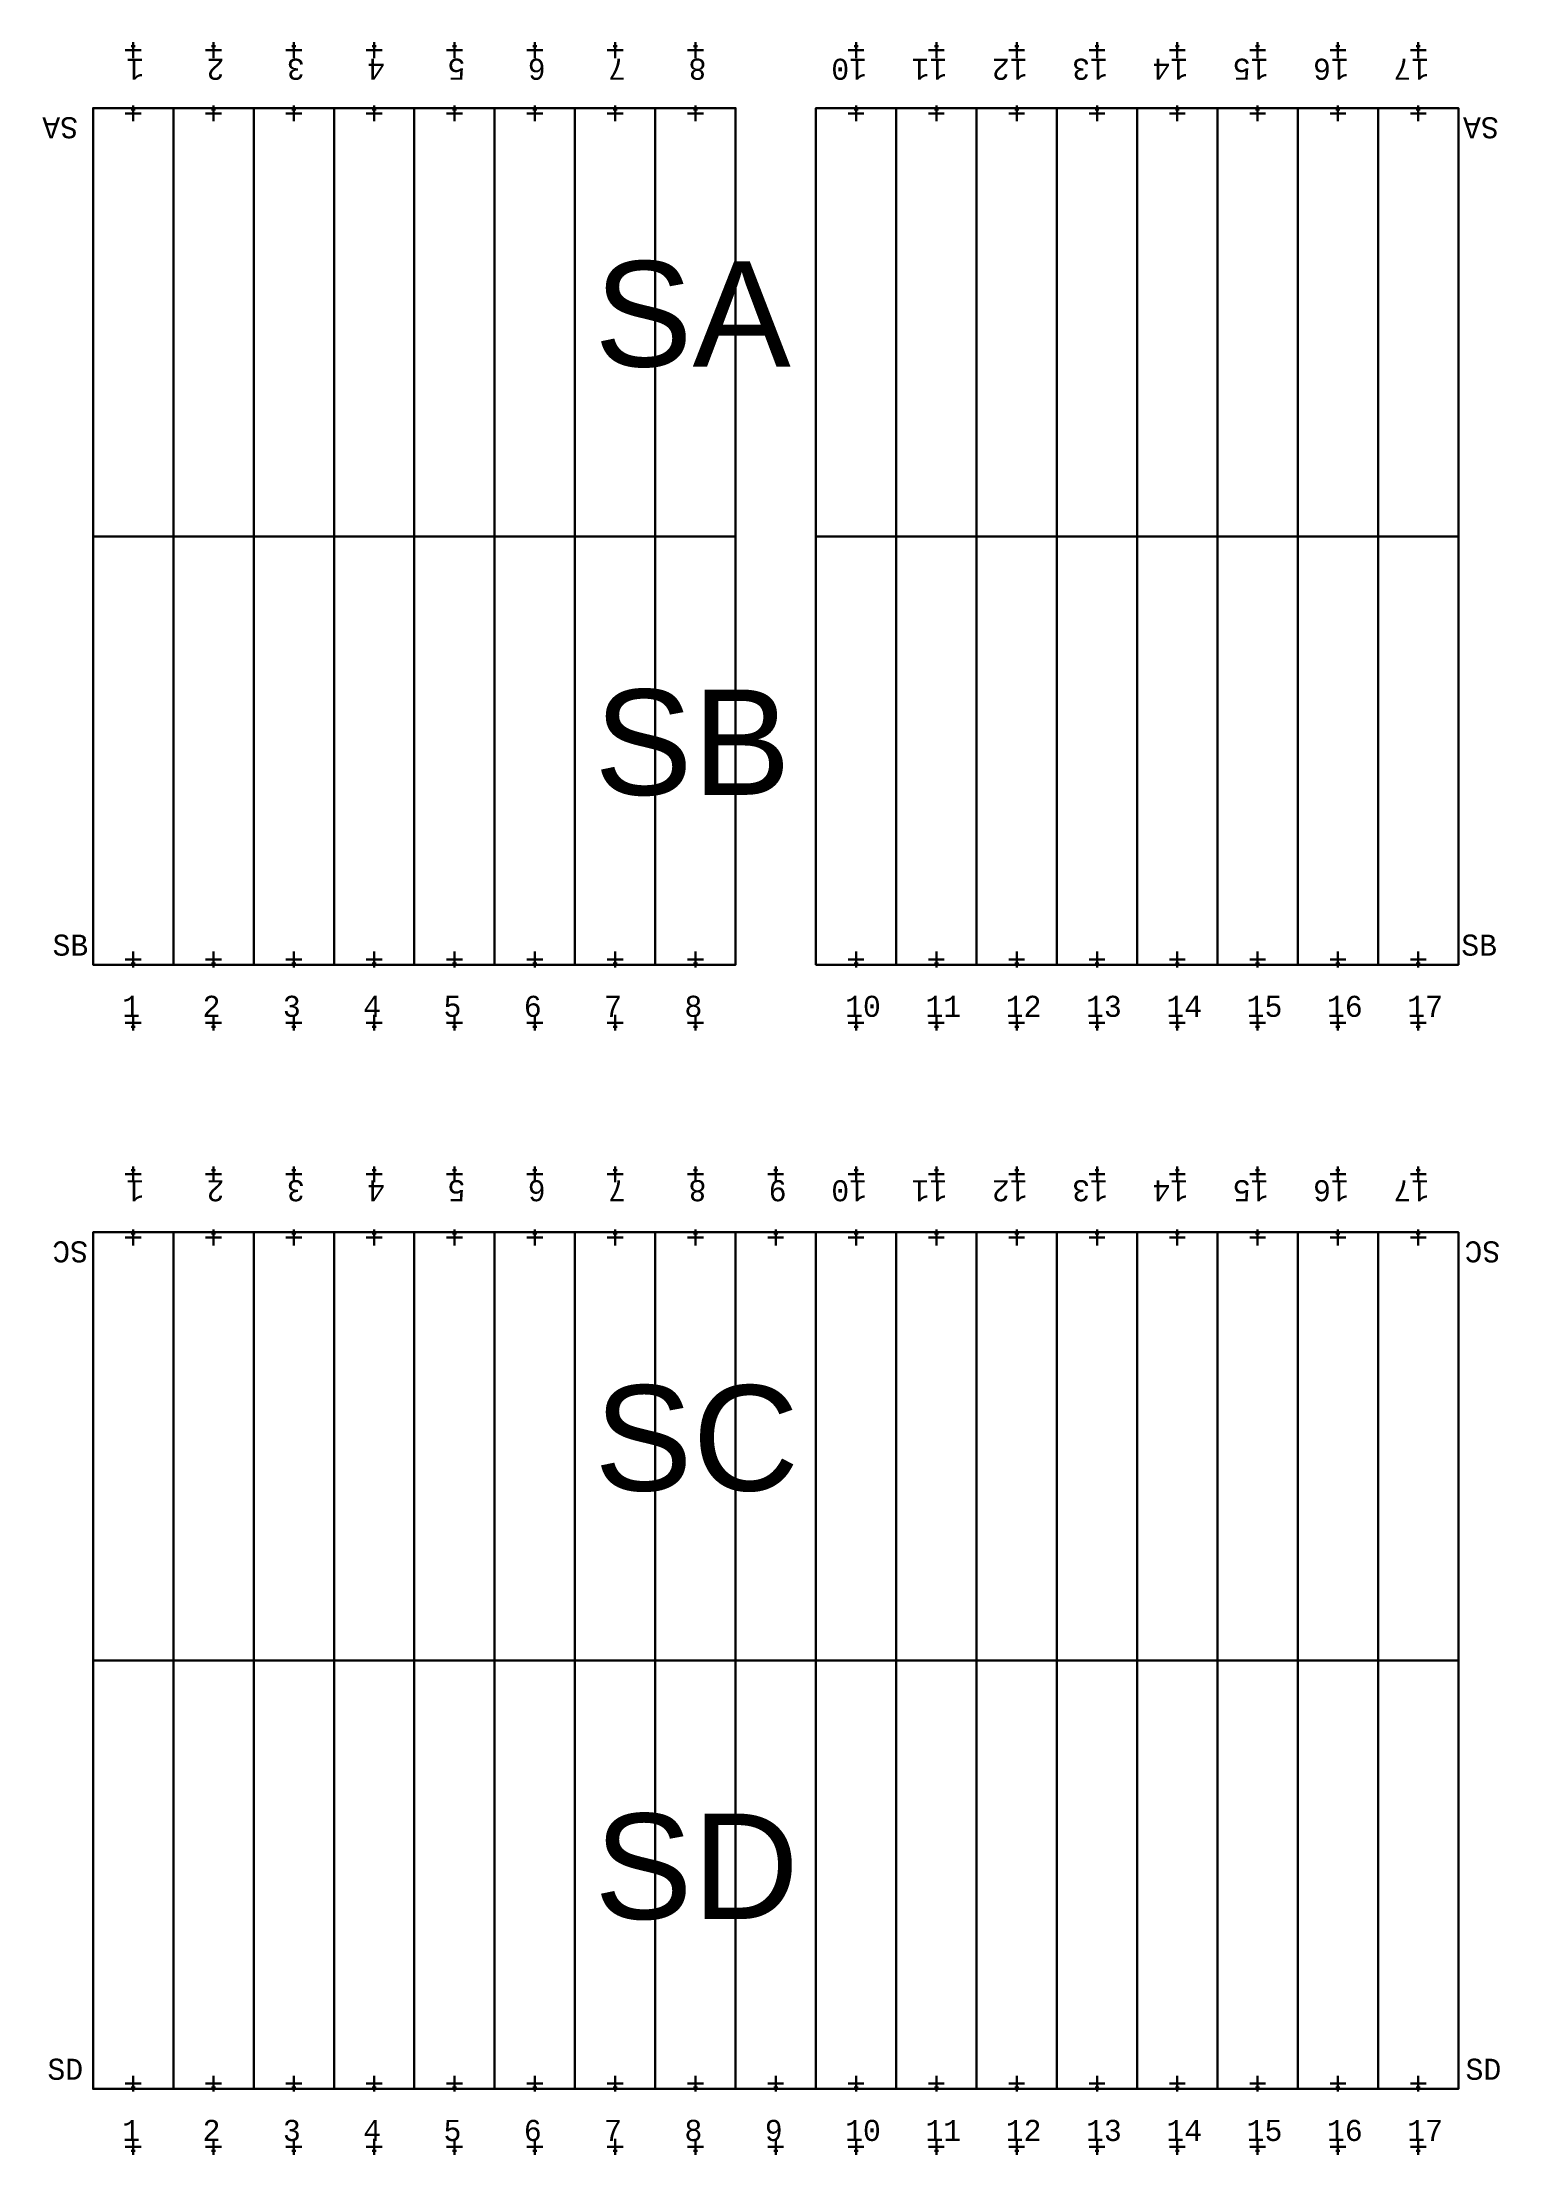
# Model space of a CAD drawing. Header units: millimetres. Extents: x 943 to 655635, y 611 to 177910.
# Drawn here: x 571433 to 599089, y 62007 to 102103 of the extents above; entities that cross this region are included whole.
import ezdxf

# ---------------------------------------------------------------- set-up
doc = ezdxf.new("R2010")
doc.units = ezdxf.units.MM
doc.linetypes.add('DASHED', pattern=[0.75, 0.5, -0.25])
doc.layers.add('Bin location transponder', color=250, linetype='Continuous')
doc.layers.add('WF_numbers', color=6, linetype='Continuous')
for name, color, linetype, lineweight in [('WF transponder', 3, 'Continuous', 30), ('WF_all_bays', 5, 'Continuous', 30), ('WF_text', 252, 'Continuous', 30)]:
    doc.layers.add(name, color=color, linetype=linetype, lineweight=lineweight)
doc.styles.add('WF_txt', font='consola.ttf')
doc.styles.add('WF_txt_notes', font='arial.ttf')

msp = doc.modelspace()

# ---------------------------------------------------------------- texts
at = {"layer": 'WF_numbers', "linetype": 'DASHED', "char_height": 400, "rotation": 180, "style": 'WF_txt'}
for s, insert, attachment_point in [('1', (573366, 101391), 1), ('2', (574890, 101391), 1), ('3', (576414, 101391), 1), ('4', (577938, 101391), 1), ('5', (579462, 101391), 1), ('6', (580986, 101391), 1), ('7', (582510, 101391), 1), ('8', (584034, 101391), 1), ('10', (587082, 101391), 1), ('11', (588606, 101391), 1), ('12', (590130, 101391), 1), ('13', (591654, 101391), 1), ('14', (593178, 101391), 1), ('15', (594702, 101391), 1), ('16', (596226, 101391), 1), ('17', (597750, 101391), 1), ('SA', (572111, 100281, -162219), 1), ('SA', (599070, 100281, -162219), 1), ('1', (573366, 80105), 1), ('2', (574890, 80105), 1), ('3', (576414, 80105), 1), ('4', (577938, 80105), 1), ('5', (579462, 80105), 1), ('6', (580986, 80105), 1), ('7', (582510, 80105), 1), ('8', (584034, 80105), 1), ('9', (585558, 80105), 1), ('10', (587082, 80105), 1), ('11', (588606, 80105), 1), ('12', (590130, 80105), 1), ('13', (591654, 80105), 1), ('14', (593178, 80105), 1), ('15', (594702, 80105), 1), ('16', (596226, 80105), 1), ('17', (597750, 80105), 1), ('SC', (572301, 78945, -162219), 1), ('SC', (598420, 78945, -162219), 3)]:
    msp.add_mtext_dynamic_manual_height_columns(s, width=423.53, gutter_width=2118, heights=[0], dxfattribs=dict(at, insert=insert, attachment_point=attachment_point))
at = {"layer": 'WF_numbers', "linetype": 'DASHED', "char_height": 400, "style": 'WF_txt'}
for s, insert, attachment_point in [('SB', (572306, 85166, -162219), 3), ('SB', (599037, 85166, -162219), 3), ('1', (572951, 84005), 1), ('2', (574475, 84005), 1), ('3', (575999, 84005), 1), ('4', (577523, 84005), 1), ('5', (579047, 84005), 1), ('6', (580571, 84005), 1), ('7', (582095, 84005), 1), ('8', (583619, 84005), 1), ('10', (586667, 84005), 1), ('11', (588191, 84005), 1), ('12', (589715, 84005), 1), ('13', (591239, 84005), 1), ('14', (592763, 84005), 1), ('15', (594287, 84005), 1), ('16', (595811, 84005), 1), ('17', (597335, 84005), 1), ('SD', (572209, 63830, -162219), 3), ('SD', (598440, 63830, -162219), 1), ('1', (572951, 62669), 1), ('2', (574475, 62669), 1), ('3', (575999, 62669), 1), ('4', (577523, 62669), 1), ('5', (579047, 62669), 1), ('6', (580571, 62669), 1), ('7', (582095, 62669), 1), ('8', (583619, 62669), 1), ('9', (585143, 62669), 1), ('10', (586667, 62669), 1), ('11', (588191, 62669), 1), ('12', (589715, 62669), 1), ('13', (591239, 62669), 1), ('14', (592763, 62669), 1), ('15', (594287, 62669), 1), ('16', (595811, 62669), 1), ('17', (597335, 62669), 1)]:
    msp.add_mtext_dynamic_manual_height_columns(s, width=423.53, gutter_width=2118, heights=[0], dxfattribs=dict(at, insert=insert, attachment_point=attachment_point))
at = {"layer": 'WF_text', "char_height": 2000, "attachment_point": 1, "style": 'WF_txt_notes'}
for s, insert in [('SA', (581909, 97948, -362)), ('SB', (581909, 89818, -362)), ('SC', (581909, 76612, -362)), ('SD', (581909, 68482, -362))]:
    msp.add_mtext_dynamic_manual_height_columns(s, width=1096.38, gutter_width=2118, heights=[0], dxfattribs=dict(at, insert=insert))

# ---------------------------------------------------------------- blocks, each defined once
blk = doc.blocks.new('Bin location transponder')
at = {"layer": 'Bin location transponder', "color": 3, "lineweight": 30}
for p, q in [((-600, 0), (600, 0)), ((-150, 300), (150, 300)), ((0, 600), (0, -600))]:
    blk.add_line(p, q, dxfattribs=at)
blk = doc.blocks.new('WF staging bay')
at = {"layer": 'WF_all_bays'}
blk.add_lwpolyline([(0, 8130), (1524, 8130), (1524, 0), (0, 0)], close=True, dxfattribs=at)
at = {"layer": 'WF transponder', "xscale": 0.25, "yscale": 0.25, "zscale": 0.25, "rotation": 180.0000000062352}
for p in [(762, 100), (762, -1100)]:
    blk.add_blockref('Bin location transponder', p, dxfattribs=at)

# ---------------------------------------------------------------- block references
at = {"layer": 'WF_all_bays'}
for p, rotation in [((573921, 100853), 179.9999999996004), ((575445, 100853), 179.9999999996004), ((576969, 100853), 179.9999999996004), ((578493, 100853), 179.9999999996004), ((580017, 100853), 179.9999999996004), ((581541, 100853), 179.9999999996004), ((583065, 100853), 179.9999999996004), ((584589, 100853), 179.9999999996004), ((587637, 100853), 179.9999999996004), ((589161, 100853), 179.9999999996004), ((590685, 100853), 179.9999999996004), ((592209, 100853), 179.9999999996004), ((593733, 100853), 179.9999999996004), ((595257, 100853), 179.9999999996004), ((596781, 100853), 179.9999999996004), ((598305, 100853), 179.9999999998077), ((573921, 79517), 179.9999999998456), ((575445, 79517), 179.9999999998456), ((576969, 79517), 179.9999999998456), ((578493, 79517), 179.9999999998456), ((580017, 79517), 179.9999999998456), ((581541, 79517), 179.9999999998456), ((583065, 79517), 179.9999999998456), ((584589, 79517), 179.9999999998456), ((586113, 79517), 179.9999999998456), ((587637, 79517), 179.9999999998456), ((589161, 79517), 179.9999999998456), ((590685, 79517), 179.9999999998456), ((592209, 79517), 179.9999999998456), ((593733, 79517), 179.9999999998456), ((595257, 79517), 179.9999999998456), ((596781, 79517), 179.9999999998456), ((598305, 79517), 180.00000000052)]:
    msp.add_blockref('WF staging bay', p, dxfattribs=dict(at, rotation=rotation))
for p in [(572397, 84593), (573921, 84593), (575445, 84593), (576969, 84593), (578493, 84593), (580017, 84593), (581541, 84593), (583065, 84593), (586113, 84593), (587637, 84593), (589161, 84593), (590685, 84593), (592209, 84593), (593733, 84593), (595257, 84593), (596781, 84593), (572397, 63257), (573921, 63257), (575445, 63257), (576969, 63257), (578493, 63257), (580017, 63257), (581541, 63257), (583065, 63257), (584589, 63257), (586113, 63257), (587637, 63257), (589161, 63257), (590685, 63257), (592209, 63257), (593733, 63257), (595257, 63257), (596781, 63257)]:
    msp.add_blockref('WF staging bay', p, dxfattribs=at)

msp.set_redraw_order([(e.dxf.handle, doc.entitydb.next_handle()) for e in msp.query("TEXT MTEXT ATTDEF DIMENSION ARC_DIMENSION")])  # texts and dimensions are drawn at this point

doc.saveas('drawing.dxf')
